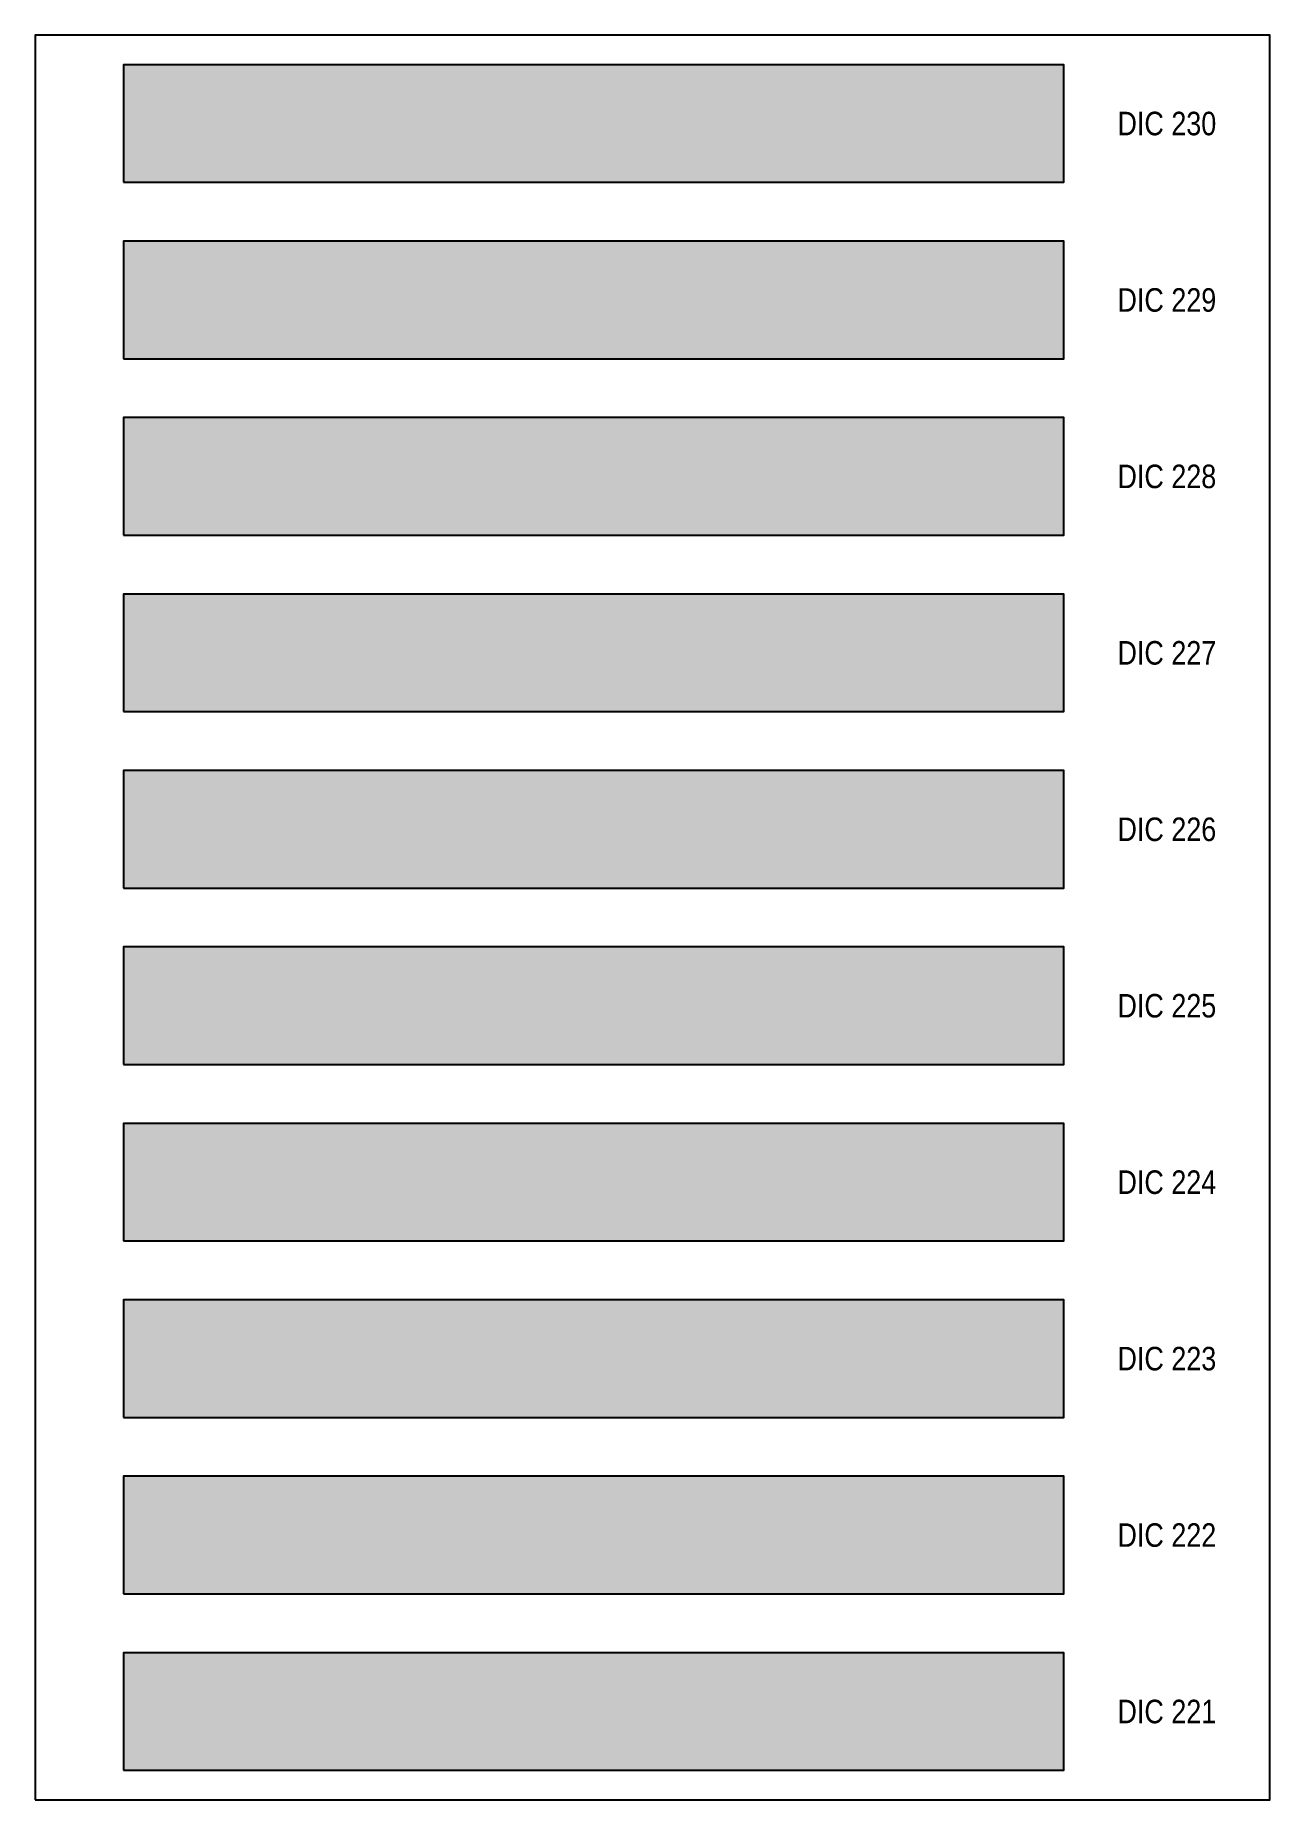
# Model space of a CAD drawing. Header units: millimetres. Extents: x -813692 to 807431, y 0 to 1813163.
# Drawn here: x 0 to 210, y 6600 to 6900 of the extents above; entities that cross this region are included whole.
import ezdxf
from ezdxf.enums import TextEntityAlignment as Align

# ---------------------------------------------------------------- set-up
doc = ezdxf.new("R2010")
doc.units = ezdxf.units.MM
doc.styles.get("Standard").update_dxf_attribs({"font": 'ARIALN.TTF'})

msp = doc.modelspace()

# ---------------------------------------------------------------- texts
at = {"layer": 'Defpoints', "color": 7, "ltscale": 100}
for s, p in [('DIC 230', (192.5, 6885)), ('DIC 230', (192.5, 6885)), ('DIC 229', (192.5, 6855)), ('DIC 229', (192.5, 6855)), ('DIC 228', (192.5, 6825)), ('DIC 228', (192.5, 6825)), ('DIC 227', (192.5, 6795)), ('DIC 227', (192.5, 6795)), ('DIC 226', (192.5, 6765)), ('DIC 226', (192.5, 6765)), ('DIC 225', (192.5, 6735)), ('DIC 225', (192.5, 6735)), ('DIC 224', (192.5, 6705)), ('DIC 224', (192.5, 6705)), ('DIC 223', (192.5, 6675)), ('DIC 223', (192.5, 6675)), ('DIC 222', (192.5, 6645)), ('DIC 222', (192.5, 6645)), ('DIC 221', (192.5, 6615)), ('DIC 221', (192.5, 6615))]:
    msp.add_text(s, height=4, dxfattribs=at).set_placement(p, align=Align.MIDDLE)

# ---------------------------------------------------------------- hatches: boundary and pattern name
at = {"layer": 'Defpoints', "ltscale": 100, "true_color": 0x770d3e}
msp.add_hatch(color=236, dxfattribs=at).paths.add_polyline_path([(15, 6875), (175, 6875), (175, 6895), (15, 6895)])
msp.add_hatch(color=236, dxfattribs=at).paths.add_polyline_path([(15, 6875), (175, 6875), (175, 6895), (15, 6895)])
at = {"layer": 'Defpoints', "ltscale": 100, "true_color": 0x68205e}
msp.add_hatch(color=219, dxfattribs=at).paths.add_polyline_path([(15, 6845), (175, 6845), (175, 6865), (15, 6865)])
msp.add_hatch(color=219, dxfattribs=at).paths.add_polyline_path([(15, 6845), (175, 6845), (175, 6865), (15, 6865)])
at = {"layer": 'Defpoints', "ltscale": 100, "true_color": 0x5f265b}
msp.add_hatch(color=219, dxfattribs=at).paths.add_polyline_path([(15, 6815), (175, 6815), (175, 6835), (15, 6835)])
msp.add_hatch(color=219, dxfattribs=at).paths.add_polyline_path([(15, 6815), (175, 6815), (175, 6835), (15, 6835)])
at = {"layer": 'Defpoints', "ltscale": 100, "true_color": 0x66246a}
msp.add_hatch(color=197, dxfattribs=at).paths.add_polyline_path([(15, 6785), (175, 6785), (175, 6805), (15, 6805)])
msp.add_hatch(color=197, dxfattribs=at).paths.add_polyline_path([(15, 6785), (175, 6785), (175, 6805), (15, 6805)])
at = {"layer": 'Defpoints', "ltscale": 100, "true_color": 0x50217d}
msp.add_hatch(color=187, dxfattribs=at).paths.add_polyline_path([(15, 6755), (175, 6755), (175, 6775), (15, 6775)])
msp.add_hatch(color=187, dxfattribs=at).paths.add_polyline_path([(15, 6755), (175, 6755), (175, 6775), (15, 6775)])
at = {"layer": 'Defpoints', "ltscale": 100, "true_color": 0x4a2d84}
msp.add_hatch(color=187, dxfattribs=at).paths.add_polyline_path([(15, 6725), (175, 6725), (175, 6745), (15, 6745)])
msp.add_hatch(color=187, dxfattribs=at).paths.add_polyline_path([(15, 6725), (175, 6725), (175, 6745), (15, 6745)])
at = {"layer": 'Defpoints', "ltscale": 100, "true_color": 0x453288}
msp.add_hatch(color=177, dxfattribs=at).paths.add_polyline_path([(15, 6695), (175, 6695), (175, 6715), (15, 6715)])
msp.add_hatch(color=177, dxfattribs=at).paths.add_polyline_path([(15, 6695), (175, 6695), (175, 6715), (15, 6715)])
at = {"layer": 'Defpoints', "ltscale": 100, "true_color": 0x4641a4}
msp.add_hatch(color=175, dxfattribs=at).paths.add_polyline_path([(15, 6665), (175, 6665), (175, 6685), (15, 6685)])
msp.add_hatch(color=175, dxfattribs=at).paths.add_polyline_path([(15, 6665), (175, 6665), (175, 6685), (15, 6685)])
at = {"layer": 'Defpoints', "ltscale": 100, "true_color": 0x2e4fb5}
msp.add_hatch(color=175, dxfattribs=at).paths.add_polyline_path([(15, 6635), (175, 6635), (175, 6655), (15, 6655)])
msp.add_hatch(color=175, dxfattribs=at).paths.add_polyline_path([(15, 6635), (175, 6635), (175, 6655), (15, 6655)])
at = {"layer": 'Defpoints', "ltscale": 100, "true_color": 0x0067b0}
msp.add_hatch(color=144, dxfattribs=at).paths.add_polyline_path([(15, 6605), (175, 6605), (175, 6625), (15, 6625)])
msp.add_hatch(color=144, dxfattribs=at).paths.add_polyline_path([(15, 6605), (175, 6605), (175, 6625), (15, 6625)])

# ---------------------------------------------------------------- linework, layer by layer
at = {"layer": 'Defpoints', "color": 7, "ltscale": 100}
msp.add_lwpolyline([(0, 6600), (210, 6600), (210, 6900), (0, 6900)], close=True, dxfattribs=at)
msp.add_lwpolyline([(0, 6600), (210, 6600), (210, 6900), (0, 6900)], close=True, dxfattribs=at)
at = {"layer": 'Defpoints', "color": 236, "ltscale": 100, "true_color": 0x770d3e}
msp.add_lwpolyline([(15, 6875), (175, 6875), (175, 6895), (15, 6895)], close=True, dxfattribs=at)
msp.add_lwpolyline([(15, 6875), (175, 6875), (175, 6895), (15, 6895)], close=True, dxfattribs=at)
at = {"layer": 'Defpoints', "color": 219, "ltscale": 100, "true_color": 0x68205e}
msp.add_lwpolyline([(15, 6845), (175, 6845), (175, 6865), (15, 6865)], close=True, dxfattribs=at)
msp.add_lwpolyline([(15, 6845), (175, 6845), (175, 6865), (15, 6865)], close=True, dxfattribs=at)
at = {"layer": 'Defpoints', "color": 219, "ltscale": 100, "true_color": 0x5f265b}
msp.add_lwpolyline([(15, 6815), (175, 6815), (175, 6835), (15, 6835)], close=True, dxfattribs=at)
msp.add_lwpolyline([(15, 6815), (175, 6815), (175, 6835), (15, 6835)], close=True, dxfattribs=at)
at = {"layer": 'Defpoints', "color": 197, "ltscale": 100, "true_color": 0x66246a}
msp.add_lwpolyline([(15, 6785), (175, 6785), (175, 6805), (15, 6805)], close=True, dxfattribs=at)
msp.add_lwpolyline([(15, 6785), (175, 6785), (175, 6805), (15, 6805)], close=True, dxfattribs=at)
at = {"layer": 'Defpoints', "color": 187, "ltscale": 100, "true_color": 0x50217d}
msp.add_lwpolyline([(15, 6755), (175, 6755), (175, 6775), (15, 6775)], close=True, dxfattribs=at)
msp.add_lwpolyline([(15, 6755), (175, 6755), (175, 6775), (15, 6775)], close=True, dxfattribs=at)
at = {"layer": 'Defpoints', "color": 187, "ltscale": 100, "true_color": 0x4a2d84}
msp.add_lwpolyline([(15, 6725), (175, 6725), (175, 6745), (15, 6745)], close=True, dxfattribs=at)
msp.add_lwpolyline([(15, 6725), (175, 6725), (175, 6745), (15, 6745)], close=True, dxfattribs=at)
at = {"layer": 'Defpoints', "color": 177, "ltscale": 100, "true_color": 0x453288}
msp.add_lwpolyline([(15, 6695), (175, 6695), (175, 6715), (15, 6715)], close=True, dxfattribs=at)
msp.add_lwpolyline([(15, 6695), (175, 6695), (175, 6715), (15, 6715)], close=True, dxfattribs=at)
at = {"layer": 'Defpoints', "color": 175, "ltscale": 100, "true_color": 0x4641a4}
msp.add_lwpolyline([(15, 6665), (175, 6665), (175, 6685), (15, 6685)], close=True, dxfattribs=at)
msp.add_lwpolyline([(15, 6665), (175, 6665), (175, 6685), (15, 6685)], close=True, dxfattribs=at)
at = {"layer": 'Defpoints', "color": 175, "ltscale": 100, "true_color": 0x2e4fb5}
msp.add_lwpolyline([(15, 6635), (175, 6635), (175, 6655), (15, 6655)], close=True, dxfattribs=at)
msp.add_lwpolyline([(15, 6635), (175, 6635), (175, 6655), (15, 6655)], close=True, dxfattribs=at)
at = {"layer": 'Defpoints', "color": 144, "ltscale": 100, "true_color": 0x0067b0}
msp.add_lwpolyline([(15, 6605), (175, 6605), (175, 6625), (15, 6625)], close=True, dxfattribs=at)
msp.add_lwpolyline([(15, 6605), (175, 6605), (175, 6625), (15, 6625)], close=True, dxfattribs=at)

msp.set_redraw_order([(e.dxf.handle, doc.entitydb.next_handle()) for e in msp.query("TEXT MTEXT ATTDEF DIMENSION ARC_DIMENSION")])  # texts and dimensions are drawn at this point

doc.saveas('drawing.dxf')
